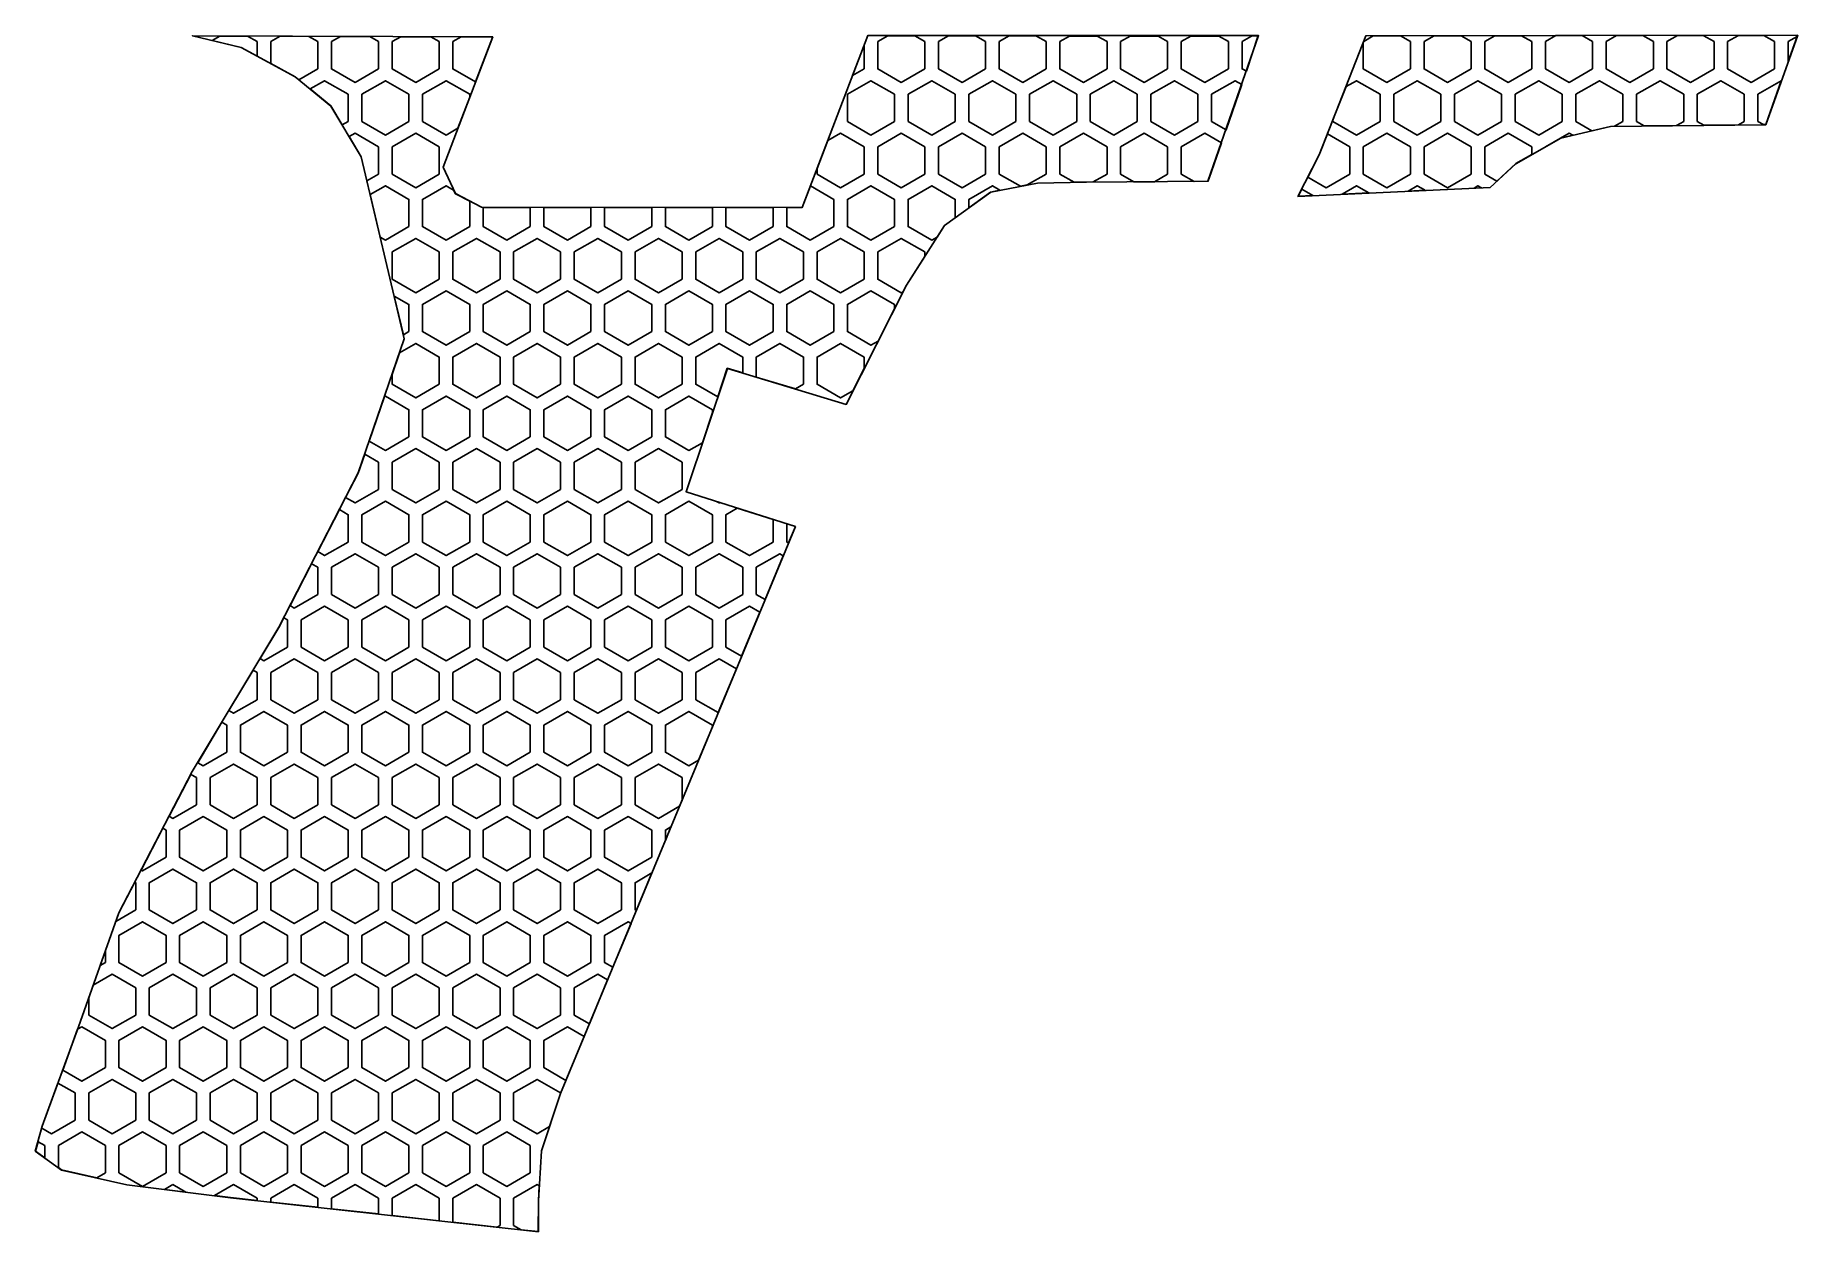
# Model space of a CAD drawing. Extents: x -65 to 65, y -35 to 53.
import ezdxf

# ---------------------------------------------------------------- set-up
doc = ezdxf.new("R2010")
doc.units = 0
for name, color, linetype in [('Polyline_100_Red', 1, 'Continuous'), ('Polyline_102_Red', 1, 'Continuous'), ('Polyline_104_Red', 1, 'Continuous'), ('Polyline_106_Red', 1, 'Continuous'), ('Polyline_108_Red', 1, 'Continuous'), ('Polyline_110_Red', 1, 'Continuous'), ('Polyline_112_Red', 1, 'Continuous'), ('Polyline_114_Red', 1, 'Continuous'), ('Polyline_116_Red', 1, 'Continuous'), ('Polyline_118_Red', 1, 'Continuous'), ('Polyline_120_Red', 1, 'Continuous'), ('Polyline_122_Red', 1, 'Continuous'), ('Polyline_1248_Red', 1, 'Continuous'), ('Polyline_124_Red', 1, 'Continuous'), ('Polyline_126_Red', 1, 'Continuous'), ('Polyline_128_Red', 1, 'Continuous'), ('Polyline_130_Red', 1, 'Continuous'), ('Polyline_132_Red', 1, 'Continuous'), ('Polyline_134_Red', 1, 'Continuous'), ('Polyline_136_Red', 1, 'Continuous'), ('Polyline_138_Red', 1, 'Continuous'), ('Polyline_140_Red', 1, 'Continuous'), ('Polyline_142_Red', 1, 'Continuous'), ('Polyline_144_Red', 1, 'Continuous'), ('Polyline_146_Red', 1, 'Continuous'), ('Polyline_148_Red', 1, 'Continuous'), ('Polyline_150_Red', 1, 'Continuous'), ('Polyline_152_Red', 1, 'Continuous'), ('Polyline_154_Red', 1, 'Continuous'), ('Polyline_156_Red', 1, 'Continuous'), ('Polyline_158_Red', 1, 'Continuous'), ('Polyline_160_Red', 1, 'Continuous'), ('Polyline_162_Red', 1, 'Continuous'), ('Polyline_164_Red', 1, 'Continuous'), ('Polyline_166_Red', 1, 'Continuous'), ('Polyline_168_Red', 1, 'Continuous'), ('Polyline_170_Red', 1, 'Continuous'), ('Polyline_172_Red', 1, 'Continuous'), ('Polyline_174_Red', 1, 'Continuous'), ('Polyline_176_Red', 1, 'Continuous'), ('Polyline_178_Red', 1, 'Continuous'), ('Polyline_180_Red', 1, 'Continuous'), ('Polyline_182_Red', 1, 'Continuous'), ('Polyline_184_Red', 1, 'Continuous'), ('Polyline_186_Red', 1, 'Continuous'), ('Polyline_188_Red', 1, 'Continuous'), ('Polyline_190_Red', 1, 'Continuous'), ('Polyline_192_Red', 1, 'Continuous'), ('Polyline_194_Red', 1, 'Continuous'), ('Polyline_196_Red', 1, 'Continuous'), ('Polyline_198_Red', 1, 'Continuous'), ('Polyline_200_Red', 1, 'Continuous'), ('Polyline_202_Red', 1, 'Continuous'), ('Polyline_204_Red', 1, 'Continuous'), ('Polyline_206_Red', 1, 'Continuous'), ('Polyline_208_Red', 1, 'Continuous'), ('Polyline_210_Red', 1, 'Continuous'), ('Polyline_212_Red', 1, 'Continuous'), ('Polyline_214_Red', 1, 'Continuous'), ('Polyline_216_Red', 1, 'Continuous'), ('Polyline_218_Red', 1, 'Continuous'), ('Polyline_220_Red', 1, 'Continuous'), ('Polyline_222_Red', 1, 'Continuous'), ('Polyline_224_Red', 1, 'Continuous'), ('Polyline_226_Red', 1, 'Continuous'), ('Polyline_228_Red', 1, 'Continuous'), ('Polyline_230_Red', 1, 'Continuous'), ('Polyline_232_Red', 1, 'Continuous'), ('Polyline_234_Red', 1, 'Continuous'), ('Polyline_236_Red', 1, 'Continuous'), ('Polyline_238_Red', 1, 'Continuous'), ('Polyline_240_Red', 1, 'Continuous'), ('Polyline_242_Red', 1, 'Continuous'), ('Polyline_244_Red', 1, 'Continuous'), ('Polyline_246_Red', 1, 'Continuous'), ('Polyline_248_Red', 1, 'Continuous'), ('Polyline_250_Red', 1, 'Continuous'), ('Polyline_252_Red', 1, 'Continuous'), ('Polyline_254_Red', 1, 'Continuous'), ('Polyline_256_Red', 1, 'Continuous'), ('Polyline_258_Red', 1, 'Continuous'), ('Polyline_260_Red', 1, 'Continuous'), ('Polyline_262_Red', 1, 'Continuous'), ('Polyline_264_Red', 1, 'Continuous'), ('Polyline_266_Red', 1, 'Continuous'), ('Polyline_268_Red', 1, 'Continuous'), ('Polyline_270_Red', 1, 'Continuous'), ('Polyline_272_Red', 1, 'Continuous'), ('Polyline_274_Red', 1, 'Continuous'), ('Polyline_276_Red', 1, 'Continuous'), ('Polyline_278_Red', 1, 'Continuous'), ('Polyline_280_Red', 1, 'Continuous'), ('Polyline_282_Red', 1, 'Continuous'), ('Polyline_284_Red', 1, 'Continuous'), ('Polyline_286_Red', 1, 'Continuous'), ('Polyline_288_Red', 1, 'Continuous'), ('Polyline_290_Red', 1, 'Continuous'), ('Polyline_292_Red', 1, 'Continuous'), ('Polyline_294_Red', 1, 'Continuous'), ('Polyline_296_Red', 1, 'Continuous'), ('Polyline_298_Red', 1, 'Continuous'), ('Polyline_300_Red', 1, 'Continuous'), ('Polyline_302_Red', 1, 'Continuous'), ('Polyline_304_Red', 1, 'Continuous'), ('Polyline_306_Red', 1, 'Continuous'), ('Polyline_308_Red', 1, 'Continuous'), ('Polyline_310_Red', 1, 'Continuous'), ('Polyline_312_Red', 1, 'Continuous'), ('Polyline_314_Red', 1, 'Continuous'), ('Polyline_316_Red', 1, 'Continuous'), ('Polyline_318_Red', 1, 'Continuous'), ('Polyline_320_Red', 1, 'Continuous'), ('Polyline_322_Red', 1, 'Continuous'), ('Polyline_324_Red', 1, 'Continuous'), ('Polyline_326_Red', 1, 'Continuous'), ('Polyline_328_Red', 1, 'Continuous'), ('Polyline_330_Red', 1, 'Continuous'), ('Polyline_332_Red', 1, 'Continuous'), ('Polyline_334_Red', 1, 'Continuous'), ('Polyline_336_Red', 1, 'Continuous'), ('Polyline_338_Red', 1, 'Continuous'), ('Polyline_340_Red', 1, 'Continuous'), ('Polyline_3422_Red', 1, 'Continuous'), ('Polyline_342_Red', 1, 'Continuous'), ('Polyline_344_Red', 1, 'Continuous'), ('Polyline_346_Red', 1, 'Continuous'), ('Polyline_348_Red', 1, 'Continuous'), ('Polyline_350_Red', 1, 'Continuous'), ('Polyline_352_Red', 1, 'Continuous'), ('Polyline_354_Red', 1, 'Continuous'), ('Polyline_356_Red', 1, 'Continuous'), ('Polyline_358_Red', 1, 'Continuous'), ('Polyline_360_Red', 1, 'Continuous'), ('Polyline_362_Red', 1, 'Continuous'), ('Polyline_364_Red', 1, 'Continuous'), ('Polyline_366_Red', 1, 'Continuous'), ('Polyline_368_Red', 1, 'Continuous'), ('Polyline_370_Red', 1, 'Continuous'), ('Polyline_372_Red', 1, 'Continuous'), ('Polyline_374_Red', 1, 'Continuous'), ('Polyline_376_Red', 1, 'Continuous'), ('Polyline_378_Red', 1, 'Continuous'), ('Polyline_380_Red', 1, 'Continuous'), ('Polyline_382_Red', 1, 'Continuous'), ('Polyline_384_Red', 1, 'Continuous'), ('Polyline_386_Red', 1, 'Continuous'), ('Polyline_388_Red', 1, 'Continuous'), ('Polyline_390_Red', 1, 'Continuous'), ('Polyline_392_Red', 1, 'Continuous'), ('Polyline_394_Red', 1, 'Continuous'), ('Polyline_396_Red', 1, 'Continuous'), ('Polyline_398_Red', 1, 'Continuous'), ('Polyline_400_Red', 1, 'Continuous'), ('Polyline_402_Red', 1, 'Continuous'), ('Polyline_404_Red', 1, 'Continuous'), ('Polyline_406_Red', 1, 'Continuous'), ('Polyline_408_Red', 1, 'Continuous'), ('Polyline_410_Red', 1, 'Continuous'), ('Polyline_412_Red', 1, 'Continuous'), ('Polyline_414_Red', 1, 'Continuous'), ('Polyline_416_Red', 1, 'Continuous'), ('Polyline_418_Red', 1, 'Continuous'), ('Polyline_420_Red', 1, 'Continuous'), ('Polyline_422_Red', 1, 'Continuous'), ('Polyline_424_Red', 1, 'Continuous'), ('Polyline_426_Red', 1, 'Continuous'), ('Polyline_428_Red', 1, 'Continuous'), ('Polyline_430_Red', 1, 'Continuous'), ('Polyline_432_Red', 1, 'Continuous'), ('Polyline_434_Red', 1, 'Continuous'), ('Polyline_436_Red', 1, 'Continuous'), ('Polyline_438_Red', 1, 'Continuous'), ('Polyline_440_Red', 1, 'Continuous'), ('Polyline_442_Red', 1, 'Continuous'), ('Polyline_444_Red', 1, 'Continuous'), ('Polyline_446_Red', 1, 'Continuous'), ('Polyline_448_Red', 1, 'Continuous'), ('Polyline_450_Red', 1, 'Continuous'), ('Polyline_452_Red', 1, 'Continuous'), ('Polyline_454_Red', 1, 'Continuous'), ('Polyline_456_Red', 1, 'Continuous'), ('Polyline_458_Red', 1, 'Continuous'), ('Polyline_460_Red', 1, 'Continuous'), ('Polyline_462_Red', 1, 'Continuous'), ('Polyline_464_Red', 1, 'Continuous'), ('Polyline_466_Red', 1, 'Continuous'), ('Polyline_468_Red', 1, 'Continuous'), ('Polyline_470_Red', 1, 'Continuous'), ('Polyline_472_Red', 1, 'Continuous'), ('Polyline_474_Red', 1, 'Continuous'), ('Polyline_476_Red', 1, 'Continuous'), ('Polyline_478_Red', 1, 'Continuous'), ('Polyline_480_Red', 1, 'Continuous'), ('Polyline_482_Red', 1, 'Continuous'), ('Polyline_484_Red', 1, 'Continuous'), ('Polyline_486_Red', 1, 'Continuous'), ('Polyline_488_Red', 1, 'Continuous'), ('Polyline_490_Red', 1, 'Continuous'), ('Polyline_492_Red', 1, 'Continuous'), ('Polyline_494_Red', 1, 'Continuous'), ('Polyline_496_Red', 1, 'Continuous'), ('Polyline_498_Red', 1, 'Continuous'), ('Polyline_500_Red', 1, 'Continuous'), ('Polyline_502_Red', 1, 'Continuous'), ('Polyline_504_Red', 1, 'Continuous'), ('Polyline_506_Red', 1, 'Continuous'), ('Polyline_508_Red', 1, 'Continuous'), ('Polyline_510_Red', 1, 'Continuous'), ('Polyline_512_Red', 1, 'Continuous'), ('Polyline_514_Red', 1, 'Continuous'), ('Polyline_516_Red', 1, 'Continuous'), ('Polyline_518_Red', 1, 'Continuous'), ('Polyline_520_Red', 1, 'Continuous'), ('Polyline_522_Red', 1, 'Continuous'), ('Polyline_524_Red', 1, 'Continuous'), ('Polyline_526_Red', 1, 'Continuous'), ('Polyline_528_Red', 1, 'Continuous'), ('Polyline_60_Red', 1, 'Continuous'), ('Polyline_62_Red', 1, 'Continuous'), ('Polyline_64_Red', 1, 'Continuous'), ('Polyline_66_Red', 1, 'Continuous'), ('Polyline_68_Red', 1, 'Continuous'), ('Polyline_70_Red', 1, 'Continuous'), ('Polyline_72_Red', 1, 'Continuous'), ('Polyline_74_Red', 1, 'Continuous'), ('Polyline_76_Red', 1, 'Continuous'), ('Polyline_78_Red', 1, 'Continuous'), ('Polyline_80_Red', 1, 'Continuous'), ('Polyline_82_Red', 1, 'Continuous'), ('Polyline_84_Red', 1, 'Continuous'), ('Polyline_86_Red', 1, 'Continuous'), ('Polyline_88_Red', 1, 'Continuous'), ('Polyline_90_Red', 1, 'Continuous'), ('Polyline_92_Red', 1, 'Continuous'), ('Polyline_94_Red', 1, 'Continuous'), ('Polyline_96_Red', 1, 'Continuous'), ('Polyline_98_Red', 1, 'Continuous')]:
    doc.layers.add(name, color=color, linetype=linetype)

msp = doc.modelspace()

# ---------------------------------------------------------------- linework, layer by layer
at = {"layer": 'Polyline_100_Red'}
msp.add_lwpolyline([(-33.73, 45.85), (-32.86, 48.13), (-32.86, 48.35), (-34.6, 49.35), (-36.33, 48.35), (-36.33, 46.35), (-34.6, 45.35), (-33.73, 45.85)], close=True, dxfattribs=at)
at = {"layer": 'Polyline_102_Red'}
msp.add_lwpolyline([(-37.33, 46.35), (-37.33, 48.35), (-39.06, 49.35), (-40.79, 48.35), (-40.79, 46.35), (-39.06, 45.35)], close=True, dxfattribs=at)
at = {"layer": 'Polyline_104_Red'}
msp.add_lwpolyline([(-41.79, 46.35), (-41.79, 48.35), (-43.53, 49.35), (-44.59, 48.74), (-43.07, 47.49), (-42.24, 46.09), (-41.79, 46.35)], close=True, dxfattribs=at)
at = {"layer": 'Polyline_106_Red'}
msp.add_lwpolyline([(21.46, 42.07), (21.42, 41.94), (21.53, 42.17), (22.42, 44.77), (21.2, 45.48), (19.47, 44.48), (19.47, 42.48), (20.41, 41.94), (21.47, 41.97)], dxfattribs=at)
at = {"layer": 'Polyline_108_Red'}
msp.add_lwpolyline([(17.5, 41.92), (18.47, 42.48), (18.47, 44.48), (16.74, 45.48), (15.01, 44.48), (15.01, 42.48), (15.99, 41.92), (17.5, 41.92)], close=True, dxfattribs=at)
at = {"layer": 'Polyline_110_Red'}
msp.add_lwpolyline([(12.5, 41.89), (12.99, 41.9), (14.01, 42.48), (14.01, 44.48), (12.28, 45.48), (10.54, 44.48), (10.54, 42.48), (11.6, 41.88), (12.5, 41.89)], close=True, dxfattribs=at)
at = {"layer": 'Polyline_112_Red'}
msp.add_lwpolyline([(8.15, 41.68), (9.54, 42.48), (9.54, 44.48), (7.81, 45.48), (6.08, 44.48), (6.08, 42.48), (7.64, 41.58), (8.15, 41.68)], close=True, dxfattribs=at)
at = {"layer": 'Polyline_114_Red'}
msp.add_lwpolyline([(5.08, 42.48), (5.08, 44.48), (3.35, 45.48), (1.62, 44.48), (1.62, 42.48), (3.35, 41.48)], close=True, dxfattribs=at)
at = {"layer": 'Polyline_116_Red'}
msp.add_lwpolyline([(0.62, 42.48), (0.62, 44.48), (-1.12, 45.48), (-2.85, 44.48), (-2.85, 42.48), (-1.12, 41.48)], close=True, dxfattribs=at)
at = {"layer": 'Polyline_118_Red'}
msp.add_lwpolyline([(-3.85, 42.48), (-3.85, 44.48), (-5.58, 45.48), (-6.53, 44.94), (-7.31, 42.88), (-7.31, 42.48), (-5.58, 41.48), (-3.85, 42.48)], close=True, dxfattribs=at)
at = {"layer": 'Polyline_120_Red'}
msp.add_lwpolyline([(-35.1, 42.48), (-35.1, 44.48), (-36.83, 45.48), (-38.56, 44.48), (-38.56, 42.48), (-36.83, 41.48)], close=True, dxfattribs=at)
at = {"layer": 'Polyline_122_Red'}
msp.add_lwpolyline([(-39.56, 42.48), (-39.56, 44.48), (-41.29, 45.48), (-41.73, 45.24), (-40.84, 43.75), (-40.42, 41.99), (-39.56, 42.48)], close=True, dxfattribs=at)
at = {"layer": 'Polyline_1248_Red'}
msp.add_lwpolyline([(29.61, 43.89), (33.05, 52.65), (64.81, 52.69), (62.46, 46.11), (51.05, 45.98), (47.39, 45.11), (44.08, 43.24), (42.2, 41.5), (28.05, 40.84), (29.61, 43.89)], close=True, dxfattribs=at)
at = {"layer": 'Polyline_124_Red'}
msp.add_lwpolyline([(5.45, 41.16), (6.14, 41.29), (5.58, 41.62), (3.85, 40.62), (3.85, 40), (5.45, 41.16)], close=True, dxfattribs=at)
at = {"layer": 'Polyline_126_Red'}
msp.add_lwpolyline([(1.52, 37.85), (2.06, 38.7), (2.85, 39.27), (2.85, 40.62), (1.12, 41.62), (-0.62, 40.62), (-0.62, 38.62), (1.12, 37.62), (1.52, 37.85)], close=True, dxfattribs=at)
at = {"layer": 'Polyline_128_Red'}
msp.add_lwpolyline([(-1.62, 38.62), (-1.62, 40.62), (-3.35, 41.62), (-5.08, 40.62), (-5.08, 38.62), (-3.35, 37.62)], close=True, dxfattribs=at)
at = {"layer": 'Polyline_130_Red'}
msp.add_lwpolyline([(-32.86, 38.62), (-32.86, 40.48), (-33.91, 41.03), (-34.04, 41.3), (-34.6, 41.62), (-36.33, 40.62), (-36.33, 38.62), (-34.6, 37.62), (-32.86, 38.62)], close=True, dxfattribs=at)
at = {"layer": 'Polyline_132_Red'}
msp.add_lwpolyline([(-37.33, 38.62), (-37.33, 40.62), (-39.06, 41.62), (-40.18, 40.97), (-39.44, 37.84), (-39.06, 37.62), (-37.33, 38.62)], close=True, dxfattribs=at)
at = {"layer": 'Polyline_134_Red'}
msp.add_lwpolyline([(-6.08, 38.62), (-6.08, 40.62), (-7.8, 41.61), (-8.41, 40.01), (-9.54, 40.01), (-9.54, 38.62), (-7.81, 37.62), (-6.08, 38.62)], close=True, dxfattribs=at)
at = {"layer": 'Polyline_136_Red'}
msp.add_lwpolyline([(-28.4, 38.62), (-28.4, 40.03), (-31.86, 40.03), (-31.86, 38.62), (-30.13, 37.62), (-28.4, 38.62)], close=True, dxfattribs=at)
at = {"layer": 'Polyline_138_Red'}
msp.add_lwpolyline([(-23.94, 38.62), (-23.94, 40.03), (-27.4, 40.03), (-27.4, 38.62), (-25.67, 37.62), (-23.94, 38.62)], close=True, dxfattribs=at)
at = {"layer": 'Polyline_140_Red'}
msp.add_lwpolyline([(-19.47, 38.62), (-19.47, 40.02), (-22.94, 40.03), (-22.94, 38.62), (-21.2, 37.62), (-19.47, 38.62)], close=True, dxfattribs=at)
at = {"layer": 'Polyline_142_Red'}
msp.add_lwpolyline([(-15.01, 38.62), (-15.01, 40.02), (-18.47, 40.02), (-18.47, 38.62), (-16.74, 37.62), (-15.01, 38.62)], close=True, dxfattribs=at)
at = {"layer": 'Polyline_144_Red'}
msp.add_lwpolyline([(-10.54, 38.62), (-10.54, 40.01), (-14.01, 40.02), (-14.01, 38.62), (-12.28, 37.62), (-10.54, 38.62)], close=True, dxfattribs=at)
at = {"layer": 'Polyline_146_Red'}
msp.add_lwpolyline([(-0.98, 33.83), (-0.73, 34.31), (0.62, 36.43), (0.62, 36.75), (-1.12, 37.75), (-2.85, 36.75), (-2.85, 34.75), (-1.12, 33.75), (-0.98, 33.83)], close=True, dxfattribs=at)
at = {"layer": 'Polyline_148_Red'}
msp.add_lwpolyline([(-3.85, 34.75), (-3.85, 36.75), (-5.58, 37.75), (-7.31, 36.75), (-7.31, 34.75), (-5.58, 33.75)], close=True, dxfattribs=at)
at = {"layer": 'Polyline_150_Red'}
msp.add_lwpolyline([(-8.31, 34.75), (-8.31, 36.75), (-10.04, 37.75), (-11.78, 36.75), (-11.78, 34.75), (-10.04, 33.75)], close=True, dxfattribs=at)
at = {"layer": 'Polyline_152_Red'}
msp.add_lwpolyline([(-12.78, 34.75), (-12.78, 36.75), (-14.51, 37.75), (-16.24, 36.75), (-16.24, 34.75), (-14.51, 33.75)], close=True, dxfattribs=at)
at = {"layer": 'Polyline_154_Red'}
msp.add_lwpolyline([(-17.24, 34.75), (-17.24, 36.75), (-18.97, 37.75), (-20.7, 36.75), (-20.7, 34.75), (-18.97, 33.75)], close=True, dxfattribs=at)
at = {"layer": 'Polyline_156_Red'}
msp.add_lwpolyline([(-21.7, 34.75), (-21.7, 36.75), (-23.44, 37.75), (-25.17, 36.75), (-25.17, 34.75), (-23.44, 33.75)], close=True, dxfattribs=at)
at = {"layer": 'Polyline_158_Red'}
msp.add_lwpolyline([(-26.17, 34.75), (-26.17, 36.75), (-27.9, 37.75), (-29.63, 36.75), (-29.63, 34.75), (-27.9, 33.75)], close=True, dxfattribs=at)
at = {"layer": 'Polyline_160_Red'}
msp.add_lwpolyline([(-30.63, 34.75), (-30.63, 36.75), (-32.36, 37.75), (-34.1, 36.75), (-34.1, 34.75), (-32.36, 33.75)], close=True, dxfattribs=at)
at = {"layer": 'Polyline_162_Red'}
msp.add_lwpolyline([(-35.1, 34.75), (-35.1, 36.75), (-36.83, 37.75), (-38.56, 36.75), (-38.56, 34.75), (-36.83, 33.75)], close=True, dxfattribs=at)
at = {"layer": 'Polyline_164_Red'}
msp.add_lwpolyline([(-2.83, 30.19), (-1.62, 32.57), (-1.62, 32.89), (-3.35, 33.89), (-5.08, 32.89), (-5.08, 30.89), (-3.35, 29.89), (-2.83, 30.19)], close=True, dxfattribs=at)
at = {"layer": 'Polyline_166_Red'}
msp.add_lwpolyline([(-6.08, 30.89), (-6.08, 32.89), (-7.81, 33.89), (-9.54, 32.89), (-9.54, 30.89), (-7.81, 29.89)], close=True, dxfattribs=at)
at = {"layer": 'Polyline_168_Red'}
msp.add_lwpolyline([(-10.54, 30.89), (-10.54, 32.89), (-12.28, 33.89), (-14.01, 32.89), (-14.01, 30.89), (-12.28, 29.89)], close=True, dxfattribs=at)
at = {"layer": 'Polyline_170_Red'}
msp.add_lwpolyline([(-15.01, 30.89), (-15.01, 32.89), (-16.74, 33.89), (-18.47, 32.89), (-18.47, 30.89), (-16.74, 29.89)], close=True, dxfattribs=at)
at = {"layer": 'Polyline_172_Red'}
msp.add_lwpolyline([(-19.47, 30.89), (-19.47, 32.89), (-21.2, 33.89), (-22.94, 32.89), (-22.94, 30.89), (-21.2, 29.89)], close=True, dxfattribs=at)
at = {"layer": 'Polyline_174_Red'}
msp.add_lwpolyline([(-23.94, 30.89), (-23.94, 32.89), (-25.67, 33.89), (-27.4, 32.89), (-27.4, 30.89), (-25.67, 29.89)], close=True, dxfattribs=at)
at = {"layer": 'Polyline_176_Red'}
msp.add_lwpolyline([(-28.4, 30.89), (-28.4, 32.89), (-30.13, 33.89), (-31.86, 32.89), (-31.86, 30.89), (-30.13, 29.89)], close=True, dxfattribs=at)
at = {"layer": 'Polyline_178_Red'}
msp.add_lwpolyline([(-32.86, 30.89), (-32.86, 32.89), (-34.6, 33.89), (-36.33, 32.89), (-36.33, 30.89), (-34.6, 29.89)], close=True, dxfattribs=at)
at = {"layer": 'Polyline_180_Red'}
msp.add_lwpolyline([(-37.33, 30.89), (-37.33, 32.89), (-38.41, 33.51), (-37.73, 30.65), (-37.33, 30.89)], close=True, dxfattribs=at)
at = {"layer": 'Polyline_182_Red'}
msp.add_lwpolyline([(-4.68, 26.54), (-3.85, 28.17), (-3.85, 29.02), (-5.58, 30.02), (-7.31, 29.02), (-7.31, 27.02), (-5.58, 26.02), (-4.68, 26.54)], close=True, dxfattribs=at)
at = {"layer": 'Polyline_184_Red'}
msp.add_lwpolyline([(-8.31, 27.02), (-8.31, 29.02), (-10.04, 30.02), (-11.78, 29.02), (-11.78, 27.55), (-8.9, 26.68), (-8.31, 27.02)], close=True, dxfattribs=at)
at = {"layer": 'Polyline_186_Red'}
msp.add_lwpolyline([(-13.92, 28.2), (-12.78, 27.85), (-12.78, 29.02), (-14.51, 30.02), (-16.24, 29.02), (-16.24, 27.02), (-14.62, 26.09), (-13.92, 28.2)], close=True, dxfattribs=at)
at = {"layer": 'Polyline_188_Red'}
msp.add_lwpolyline([(-17.24, 27.02), (-17.24, 29.02), (-18.97, 30.02), (-20.7, 29.02), (-20.7, 27.02), (-18.97, 26.02)], close=True, dxfattribs=at)
at = {"layer": 'Polyline_190_Red'}
msp.add_lwpolyline([(-21.7, 27.02), (-21.7, 29.02), (-23.44, 30.02), (-25.17, 29.02), (-25.17, 27.02), (-23.44, 26.02)], close=True, dxfattribs=at)
at = {"layer": 'Polyline_192_Red'}
msp.add_lwpolyline([(-26.17, 27.02), (-26.17, 29.02), (-27.9, 30.02), (-29.63, 29.02), (-29.63, 27.02), (-27.9, 26.02)], close=True, dxfattribs=at)
at = {"layer": 'Polyline_194_Red'}
msp.add_lwpolyline([(-30.63, 27.02), (-30.63, 29.02), (-32.36, 30.02), (-34.1, 29.02), (-34.1, 27.02), (-32.36, 26.02)], close=True, dxfattribs=at)
at = {"layer": 'Polyline_196_Red'}
msp.add_lwpolyline([(-35.1, 27.02), (-35.1, 29.02), (-36.83, 30.02), (-38.02, 29.33), (-38.56, 27.75), (-38.56, 27.02), (-36.83, 26.02), (-35.1, 27.02)], close=True, dxfattribs=at)
at = {"layer": 'Polyline_198_Red'}
msp.add_lwpolyline([(-15.75, 22.72), (-15.01, 24.94), (-15.01, 25.15), (-16.74, 26.15), (-18.47, 25.15), (-18.47, 23.15), (-16.74, 22.15), (-15.75, 22.72)], close=True, dxfattribs=at)
at = {"layer": 'Polyline_200_Red'}
msp.add_lwpolyline([(-19.47, 23.15), (-19.47, 25.15), (-21.2, 26.15), (-22.94, 25.15), (-22.94, 23.15), (-21.2, 22.15)], close=True, dxfattribs=at)
at = {"layer": 'Polyline_202_Red'}
msp.add_lwpolyline([(-23.94, 23.15), (-23.94, 25.15), (-25.67, 26.15), (-27.4, 25.15), (-27.4, 23.15), (-25.67, 22.15)], close=True, dxfattribs=at)
at = {"layer": 'Polyline_204_Red'}
msp.add_lwpolyline([(-28.4, 23.15), (-28.4, 25.15), (-30.13, 26.15), (-31.86, 25.15), (-31.86, 23.15), (-30.13, 22.15)], close=True, dxfattribs=at)
at = {"layer": 'Polyline_206_Red'}
msp.add_lwpolyline([(-32.86, 23.15), (-32.86, 25.15), (-34.6, 26.15), (-36.33, 25.15), (-36.33, 23.15), (-34.6, 22.15)], close=True, dxfattribs=at)
at = {"layer": 'Polyline_208_Red'}
msp.add_lwpolyline([(-37.33, 23.15), (-37.33, 25.15), (-39.06, 26.15), (-39.12, 26.12), (-40.25, 22.84), (-39.06, 22.15), (-37.33, 23.15)], close=True, dxfattribs=at)
at = {"layer": 'Polyline_210_Red'}
msp.add_lwpolyline([(-17.24, 19.29), (-17.24, 21.29), (-18.97, 22.29), (-20.7, 21.29), (-20.7, 19.29), (-18.97, 18.29)], close=True, dxfattribs=at)
at = {"layer": 'Polyline_212_Red'}
msp.add_lwpolyline([(-21.7, 19.29), (-21.7, 21.29), (-23.44, 22.29), (-25.17, 21.29), (-25.17, 19.29), (-23.44, 18.29)], close=True, dxfattribs=at)
at = {"layer": 'Polyline_214_Red'}
msp.add_lwpolyline([(-26.17, 19.29), (-26.17, 21.29), (-27.9, 22.29), (-29.63, 21.29), (-29.63, 19.29), (-27.9, 18.29)], close=True, dxfattribs=at)
at = {"layer": 'Polyline_216_Red'}
msp.add_lwpolyline([(-30.63, 19.29), (-30.63, 21.29), (-32.36, 22.29), (-34.1, 21.29), (-34.1, 19.29), (-32.36, 18.29)], close=True, dxfattribs=at)
at = {"layer": 'Polyline_218_Red'}
msp.add_lwpolyline([(-35.1, 19.29), (-35.1, 21.29), (-36.83, 22.29), (-38.56, 21.29), (-38.56, 19.29), (-36.83, 18.29)], close=True, dxfattribs=at)
at = {"layer": 'Polyline_220_Red'}
msp.add_lwpolyline([(-39.56, 19.29), (-39.56, 21.29), (-40.58, 21.88), (-41.06, 20.49), (-41.99, 18.69), (-41.29, 18.29), (-39.56, 19.29)], close=True, dxfattribs=at)
at = {"layer": 'Polyline_222_Red'}
msp.add_lwpolyline([(-16.23, 21.29), (-16.24, 21.29), (-16.24, 21.27)], close=True, dxfattribs=at)
at = {"layer": 'Polyline_224_Red'}
msp.add_lwpolyline([(-15.01, 15.42), (-15.01, 17.42), (-16.74, 18.42), (-18.47, 17.42), (-18.47, 15.42), (-16.74, 14.42)], close=True, dxfattribs=at)
at = {"layer": 'Polyline_226_Red'}
msp.add_lwpolyline([(-19.47, 15.42), (-19.47, 17.42), (-21.2, 18.42), (-22.94, 17.42), (-22.94, 15.42), (-21.2, 14.42)], close=True, dxfattribs=at)
at = {"layer": 'Polyline_228_Red'}
msp.add_lwpolyline([(-23.94, 15.42), (-23.94, 17.42), (-25.67, 18.42), (-27.4, 17.42), (-27.4, 15.42), (-25.67, 14.42)], close=True, dxfattribs=at)
at = {"layer": 'Polyline_230_Red'}
msp.add_lwpolyline([(-28.4, 15.42), (-28.4, 17.42), (-30.13, 18.42), (-31.86, 17.42), (-31.86, 15.42), (-30.13, 14.42)], close=True, dxfattribs=at)
at = {"layer": 'Polyline_232_Red'}
msp.add_lwpolyline([(-32.86, 15.42), (-32.86, 17.42), (-34.6, 18.42), (-36.33, 17.42), (-36.33, 15.42), (-34.6, 14.42)], close=True, dxfattribs=at)
at = {"layer": 'Polyline_234_Red'}
msp.add_lwpolyline([(-37.33, 15.42), (-37.33, 17.42), (-39.06, 18.42), (-40.79, 17.42), (-40.79, 15.42), (-39.06, 14.42)], close=True, dxfattribs=at)
at = {"layer": 'Polyline_236_Red'}
msp.add_lwpolyline([(-14.47, 18.31), (-14.66, 18.37), (-14.51, 18.29), (-14.47, 18.31)], close=True, dxfattribs=at)
at = {"layer": 'Polyline_238_Red'}
msp.add_lwpolyline([(-10.54, 15.42), (-10.54, 17.07), (-13.18, 17.9), (-14.01, 17.42), (-14.01, 15.42), (-12.28, 14.42), (-10.54, 15.42)], close=True, dxfattribs=at)
at = {"layer": 'Polyline_240_Red'}
msp.add_lwpolyline([(-41.79, 15.42), (-41.79, 17.42), (-42.44, 17.8), (-44.03, 14.71), (-43.53, 14.42), (-41.79, 15.42)], close=True, dxfattribs=at)
at = {"layer": 'Polyline_242_Red'}
msp.add_lwpolyline([(-8.91, 16.55), (-9.54, 16.75), (-9.54, 15.42), (-9.41, 15.35), (-8.91, 16.55)], close=True, dxfattribs=at)
at = {"layer": 'Polyline_244_Red'}
msp.add_lwpolyline([(-9.8, 14.41), (-10.04, 14.56), (-11.78, 13.56), (-11.78, 11.56), (-11.13, 11.19), (-9.8, 14.41)], close=True, dxfattribs=at)
at = {"layer": 'Polyline_246_Red'}
msp.add_lwpolyline([(-12.78, 11.56), (-12.78, 13.56), (-14.51, 14.56), (-16.24, 13.56), (-16.24, 11.56), (-14.51, 10.56)], close=True, dxfattribs=at)
at = {"layer": 'Polyline_248_Red'}
msp.add_lwpolyline([(-17.24, 11.56), (-17.24, 13.56), (-18.97, 14.56), (-20.7, 13.56), (-20.7, 11.56), (-18.97, 10.56)], close=True, dxfattribs=at)
at = {"layer": 'Polyline_250_Red'}
msp.add_lwpolyline([(-21.7, 11.56), (-21.7, 13.56), (-23.44, 14.56), (-25.17, 13.56), (-25.17, 11.56), (-23.44, 10.56)], close=True, dxfattribs=at)
at = {"layer": 'Polyline_252_Red'}
msp.add_lwpolyline([(-26.17, 11.56), (-26.17, 13.56), (-27.9, 14.56), (-29.63, 13.56), (-29.63, 11.56), (-27.9, 10.56)], close=True, dxfattribs=at)
at = {"layer": 'Polyline_254_Red'}
msp.add_lwpolyline([(-30.63, 11.56), (-30.63, 13.56), (-32.36, 14.56), (-34.1, 13.56), (-34.1, 11.56), (-32.36, 10.56)], close=True, dxfattribs=at)
at = {"layer": 'Polyline_256_Red'}
msp.add_lwpolyline([(-35.1, 11.56), (-35.1, 13.56), (-36.83, 14.56), (-38.56, 13.56), (-38.56, 11.56), (-36.83, 10.56)], close=True, dxfattribs=at)
at = {"layer": 'Polyline_258_Red'}
msp.add_lwpolyline([(-39.56, 11.56), (-39.56, 13.56), (-41.29, 14.56), (-43.02, 13.56), (-43.02, 11.56), (-41.29, 10.56)], close=True, dxfattribs=at)
at = {"layer": 'Polyline_260_Red'}
msp.add_lwpolyline([(-44.02, 11.56), (-44.02, 13.56), (-44.49, 13.82), (-46.07, 10.74), (-45.76, 10.56), (-44.02, 11.56)], close=True, dxfattribs=at)
at = {"layer": 'Polyline_262_Red'}
msp.add_lwpolyline([(-11.52, 10.25), (-12.28, 10.69), (-14.01, 9.69), (-14.01, 7.69), (-12.86, 7.03), (-11.52, 10.25)], close=True, dxfattribs=at)
at = {"layer": 'Polyline_264_Red'}
msp.add_lwpolyline([(-15.01, 7.69), (-15.01, 9.69), (-16.74, 10.69), (-18.47, 9.69), (-18.47, 7.69), (-16.74, 6.69)], close=True, dxfattribs=at)
at = {"layer": 'Polyline_266_Red'}
msp.add_lwpolyline([(-19.47, 7.69), (-19.47, 9.69), (-21.2, 10.69), (-22.94, 9.69), (-22.94, 7.69), (-21.2, 6.69)], close=True, dxfattribs=at)
at = {"layer": 'Polyline_268_Red'}
msp.add_lwpolyline([(-23.94, 7.69), (-23.94, 9.69), (-25.67, 10.69), (-27.4, 9.69), (-27.4, 7.69), (-25.67, 6.69)], close=True, dxfattribs=at)
at = {"layer": 'Polyline_270_Red'}
msp.add_lwpolyline([(-28.4, 7.69), (-28.4, 9.69), (-30.13, 10.69), (-31.86, 9.69), (-31.86, 7.69), (-30.13, 6.69)], close=True, dxfattribs=at)
at = {"layer": 'Polyline_272_Red'}
msp.add_lwpolyline([(-32.86, 7.69), (-32.86, 9.69), (-34.6, 10.69), (-36.33, 9.69), (-36.33, 7.69), (-34.6, 6.69)], close=True, dxfattribs=at)
at = {"layer": 'Polyline_274_Red'}
msp.add_lwpolyline([(-37.33, 7.69), (-37.33, 9.69), (-39.06, 10.69), (-40.79, 9.69), (-40.79, 7.69), (-39.06, 6.69)], close=True, dxfattribs=at)
at = {"layer": 'Polyline_276_Red'}
msp.add_lwpolyline([(-41.79, 7.69), (-41.79, 9.69), (-43.53, 10.69), (-45.26, 9.69), (-45.26, 7.69), (-43.53, 6.69)], close=True, dxfattribs=at)
at = {"layer": 'Polyline_278_Red'}
msp.add_lwpolyline([(-46.26, 7.69), (-46.26, 9.69), (-46.53, 9.85), (-46.89, 9.14), (-48.27, 6.85), (-47.99, 6.69), (-46.26, 7.69)], close=True, dxfattribs=at)
at = {"layer": 'Polyline_280_Red'}
msp.add_lwpolyline([(-13.24, 6.09), (-14.51, 6.82), (-16.24, 5.82), (-16.24, 3.82), (-14.58, 2.87), (-13.24, 6.09)], close=True, dxfattribs=at)
at = {"layer": 'Polyline_282_Red'}
msp.add_lwpolyline([(-17.24, 3.82), (-17.24, 5.82), (-18.97, 6.82), (-20.7, 5.82), (-20.7, 3.82), (-18.97, 2.82)], close=True, dxfattribs=at)
at = {"layer": 'Polyline_284_Red'}
msp.add_lwpolyline([(-21.7, 3.82), (-21.7, 5.82), (-23.44, 6.82), (-25.17, 5.82), (-25.17, 3.82), (-23.44, 2.82)], close=True, dxfattribs=at)
at = {"layer": 'Polyline_286_Red'}
msp.add_lwpolyline([(-26.17, 3.82), (-26.17, 5.82), (-27.9, 6.82), (-29.63, 5.82), (-29.63, 3.82), (-27.9, 2.82)], close=True, dxfattribs=at)
at = {"layer": 'Polyline_288_Red'}
msp.add_lwpolyline([(-30.63, 3.82), (-30.63, 5.82), (-32.36, 6.82), (-34.1, 5.82), (-34.1, 3.82), (-32.36, 2.82)], close=True, dxfattribs=at)
at = {"layer": 'Polyline_290_Red'}
msp.add_lwpolyline([(-35.1, 3.82), (-35.1, 5.82), (-36.83, 6.82), (-38.56, 5.82), (-38.56, 3.82), (-36.83, 2.82)], close=True, dxfattribs=at)
at = {"layer": 'Polyline_292_Red'}
msp.add_lwpolyline([(-39.56, 3.82), (-39.56, 5.82), (-41.29, 6.82), (-43.02, 5.82), (-43.02, 3.82), (-41.29, 2.82)], close=True, dxfattribs=at)
at = {"layer": 'Polyline_294_Red'}
msp.add_lwpolyline([(-44.02, 3.82), (-44.02, 5.82), (-45.76, 6.82), (-47.49, 5.82), (-47.49, 3.82), (-45.76, 2.82)], close=True, dxfattribs=at)
at = {"layer": 'Polyline_296_Red'}
msp.add_lwpolyline([(-48.49, 3.82), (-48.49, 5.82), (-48.78, 5.99), (-50.57, 3.02), (-50.22, 2.82), (-48.49, 3.82)], close=True, dxfattribs=at)
at = {"layer": 'Polyline_298_Red'}
msp.add_lwpolyline([(-16.03, -0.63), (-15.01, 1.83), (-15.01, 1.96), (-16.74, 2.96), (-18.47, 1.96), (-18.47, -0.04), (-16.74, -1.04), (-16.03, -0.63)], close=True, dxfattribs=at)
at = {"layer": 'Polyline_300_Red'}
msp.add_lwpolyline([(-19.47, -0.04), (-19.47, 1.96), (-21.2, 2.96), (-22.94, 1.96), (-22.94, -0.04), (-21.2, -1.04)], close=True, dxfattribs=at)
at = {"layer": 'Polyline_302_Red'}
msp.add_lwpolyline([(-23.94, -0.04), (-23.94, 1.96), (-25.67, 2.96), (-27.4, 1.96), (-27.4, -0.04), (-25.67, -1.04)], close=True, dxfattribs=at)
at = {"layer": 'Polyline_304_Red'}
msp.add_lwpolyline([(-28.4, -0.04), (-28.4, 1.96), (-30.13, 2.96), (-31.86, 1.96), (-31.86, -0.04), (-30.13, -1.04)], close=True, dxfattribs=at)
at = {"layer": 'Polyline_306_Red'}
msp.add_lwpolyline([(-32.86, -0.04), (-32.86, 1.96), (-34.6, 2.96), (-36.33, 1.96), (-36.33, -0.04), (-34.6, -1.04)], close=True, dxfattribs=at)
at = {"layer": 'Polyline_308_Red'}
msp.add_lwpolyline([(-37.33, -0.04), (-37.33, 1.96), (-39.06, 2.96), (-40.79, 1.96), (-40.79, -0.04), (-39.06, -1.04)], close=True, dxfattribs=at)
at = {"layer": 'Polyline_310_Red'}
msp.add_lwpolyline([(-41.79, -0.04), (-41.79, 1.96), (-43.53, 2.96), (-45.26, 1.96), (-45.26, -0.04), (-43.53, -1.04)], close=True, dxfattribs=at)
at = {"layer": 'Polyline_312_Red'}
msp.add_lwpolyline([(-46.26, -0.04), (-46.26, 1.96), (-47.99, 2.96), (-49.72, 1.96), (-49.72, -0.04), (-47.99, -1.04)], close=True, dxfattribs=at)
at = {"layer": 'Polyline_314_Red'}
msp.add_lwpolyline([(-50.72, -0.04), (-50.72, 1.96), (-51.08, 2.17), (-52.86, -0.81), (-52.45, -1.04), (-50.72, -0.04)], close=True, dxfattribs=at)
at = {"layer": 'Polyline_316_Red'}
msp.add_lwpolyline([(-17.43, -4.02), (-17.24, -3.56), (-17.24, -1.91), (-18.97, -0.91), (-20.7, -1.91), (-20.7, -3.91), (-18.97, -4.91), (-17.43, -4.02)], close=True, dxfattribs=at)
at = {"layer": 'Polyline_318_Red'}
msp.add_lwpolyline([(-21.7, -3.91), (-21.7, -1.91), (-23.44, -0.91), (-25.17, -1.91), (-25.17, -3.91), (-23.44, -4.91)], close=True, dxfattribs=at)
at = {"layer": 'Polyline_320_Red'}
msp.add_lwpolyline([(-26.17, -3.91), (-26.17, -1.91), (-27.9, -0.91), (-29.63, -1.91), (-29.63, -3.91), (-27.9, -4.91)], close=True, dxfattribs=at)
at = {"layer": 'Polyline_322_Red'}
msp.add_lwpolyline([(-30.63, -3.91), (-30.63, -1.91), (-32.36, -0.91), (-34.1, -1.91), (-34.1, -3.91), (-32.36, -4.91)], close=True, dxfattribs=at)
at = {"layer": 'Polyline_324_Red'}
msp.add_lwpolyline([(-35.1, -3.91), (-35.1, -1.91), (-36.83, -0.91), (-38.56, -1.91), (-38.56, -3.91), (-36.83, -4.91)], close=True, dxfattribs=at)
at = {"layer": 'Polyline_326_Red'}
msp.add_lwpolyline([(-39.56, -3.91), (-39.56, -1.91), (-41.29, -0.91), (-43.02, -1.91), (-43.02, -3.91), (-41.29, -4.91)], close=True, dxfattribs=at)
at = {"layer": 'Polyline_328_Red'}
msp.add_lwpolyline([(-44.02, -3.91), (-44.02, -1.91), (-45.76, -0.91), (-47.49, -1.91), (-47.49, -3.91), (-45.76, -4.91)], close=True, dxfattribs=at)
at = {"layer": 'Polyline_330_Red'}
msp.add_lwpolyline([(-48.49, -3.91), (-48.49, -1.91), (-50.22, -0.91), (-51.95, -1.91), (-51.95, -3.91), (-50.22, -4.91)], close=True, dxfattribs=at)
at = {"layer": 'Polyline_332_Red'}
msp.add_lwpolyline([(-52.95, -3.91), (-52.95, -1.91), (-53.36, -1.67), (-54.97, -4.75), (-54.69, -4.91), (-52.95, -3.91)], close=True, dxfattribs=at)
at = {"layer": 'Polyline_334_Red'}
msp.add_lwpolyline([(-19.47, -7.77), (-19.47, -5.77), (-21.2, -4.77), (-22.94, -5.77), (-22.94, -7.77), (-21.2, -8.77)], close=True, dxfattribs=at)
at = {"layer": 'Polyline_336_Red'}
msp.add_lwpolyline([(-23.94, -7.77), (-23.94, -5.77), (-25.67, -4.77), (-27.4, -5.77), (-27.4, -7.77), (-25.67, -8.77)], close=True, dxfattribs=at)
at = {"layer": 'Polyline_338_Red'}
msp.add_lwpolyline([(-28.4, -7.77), (-28.4, -5.77), (-30.13, -4.77), (-31.86, -5.77), (-31.86, -7.77), (-30.13, -8.77)], close=True, dxfattribs=at)
at = {"layer": 'Polyline_340_Red'}
msp.add_lwpolyline([(-32.86, -7.77), (-32.86, -5.77), (-34.6, -4.77), (-36.33, -5.77), (-36.33, -7.77), (-34.6, -8.77)], close=True, dxfattribs=at)
at = {"layer": 'Polyline_3422_Red'}
msp.add_lwpolyline([(-49.67, 51.78), (-45.7, 49.63), (-43.08, 47.48), (-40.85, 43.75), (-37.67, 30.36), (-41.07, 20.5), (-46.9, 9.15), (-53.27, -1.46), (-58.67, -11.85), (-61.64, -20.23), (-64.3, -27.55), (-64.81, -29.38), (-62.88, -30.77), (-58.07, -31.85), (-50.44, -32.81), (-27.81, -35.31), (-27.8, -33.04), (-27.59, -29.35), (-26.17, -25.14), (-8.9, 16.56), (-16.95, 19.11), (-13.91, 28.19), (-5.17, 25.54), (-0.73, 34.31), (2.07, 38.69), (5.46, 41.15), (8.91, 41.82), (12.5, 41.88), (21.43, 41.96), (25.16, 52.66), (-3.59, 52.66), (-8.42, 40.02), (-32, 40.05), (-33.91, 41.04), (-34.82, 42.98), (-31.16, 52.57), (-53.25, 52.65), (-49.67, 51.78)], close=True, dxfattribs=at)
at = {"layer": 'Polyline_342_Red'}
msp.add_lwpolyline([(-37.33, -7.77), (-37.33, -5.77), (-39.06, -4.77), (-40.79, -5.77), (-40.79, -7.77), (-39.06, -8.77)], close=True, dxfattribs=at)
at = {"layer": 'Polyline_344_Red'}
msp.add_lwpolyline([(-41.79, -7.77), (-41.79, -5.77), (-43.53, -4.77), (-45.26, -5.77), (-45.26, -7.77), (-43.53, -8.77)], close=True, dxfattribs=at)
at = {"layer": 'Polyline_346_Red'}
msp.add_lwpolyline([(-46.26, -7.77), (-46.26, -5.77), (-47.99, -4.77), (-49.72, -5.77), (-49.72, -7.77), (-47.99, -8.77)], close=True, dxfattribs=at)
at = {"layer": 'Polyline_348_Red'}
msp.add_lwpolyline([(-50.72, -7.77), (-50.72, -5.77), (-52.45, -4.77), (-54.19, -5.77), (-54.19, -7.77), (-52.45, -8.77)], close=True, dxfattribs=at)
at = {"layer": 'Polyline_350_Red'}
msp.add_lwpolyline([(-18.06, -5.53), (-18.47, -5.77), (-18.47, -6.54), (-18.06, -5.53)], close=True, dxfattribs=at)
at = {"layer": 'Polyline_352_Red'}
msp.add_lwpolyline([(-55.19, -7.77), (-55.19, -5.77), (-55.43, -5.63), (-57.03, -8.71), (-56.92, -8.77), (-55.19, -7.77)], close=True, dxfattribs=at)
at = {"layer": 'Polyline_354_Red'}
msp.add_lwpolyline([(-21.7, -11.64), (-21.7, -9.64), (-23.44, -8.64), (-25.17, -9.64), (-25.17, -11.64), (-23.44, -12.64)], close=True, dxfattribs=at)
at = {"layer": 'Polyline_356_Red'}
msp.add_lwpolyline([(-26.17, -11.64), (-26.17, -9.64), (-27.9, -8.64), (-29.63, -9.64), (-29.63, -11.64), (-27.9, -12.64)], close=True, dxfattribs=at)
at = {"layer": 'Polyline_358_Red'}
msp.add_lwpolyline([(-30.63, -11.64), (-30.63, -9.64), (-32.36, -8.64), (-34.1, -9.64), (-34.1, -11.64), (-32.36, -12.64)], close=True, dxfattribs=at)
at = {"layer": 'Polyline_360_Red'}
msp.add_lwpolyline([(-35.1, -11.64), (-35.1, -9.64), (-36.83, -8.64), (-38.56, -9.64), (-38.56, -11.64), (-36.83, -12.64)], close=True, dxfattribs=at)
at = {"layer": 'Polyline_362_Red'}
msp.add_lwpolyline([(-39.56, -11.64), (-39.56, -9.64), (-41.29, -8.64), (-43.02, -9.64), (-43.02, -11.64), (-41.29, -12.64)], close=True, dxfattribs=at)
at = {"layer": 'Polyline_364_Red'}
msp.add_lwpolyline([(-44.02, -11.64), (-44.02, -9.64), (-45.76, -8.64), (-47.49, -9.64), (-47.49, -11.64), (-45.76, -12.64)], close=True, dxfattribs=at)
at = {"layer": 'Polyline_366_Red'}
msp.add_lwpolyline([(-48.49, -11.64), (-48.49, -9.64), (-50.22, -8.64), (-51.95, -9.64), (-51.95, -11.64), (-50.22, -12.64)], close=True, dxfattribs=at)
at = {"layer": 'Polyline_368_Red'}
msp.add_lwpolyline([(-52.95, -11.64), (-52.95, -9.64), (-54.69, -8.64), (-56.42, -9.64), (-56.42, -11.64), (-54.69, -12.64)], close=True, dxfattribs=at)
at = {"layer": 'Polyline_370_Red'}
msp.add_lwpolyline([(-19.46, -8.92), (-20.7, -9.64), (-20.7, -11.64), (-20.61, -11.7), (-19.46, -8.92)], close=True, dxfattribs=at)
at = {"layer": 'Polyline_372_Red'}
msp.add_lwpolyline([(-57.42, -11.64), (-57.42, -9.64), (-57.49, -9.6), (-58.67, -11.86), (-58.89, -12.49), (-57.42, -11.64)], close=True, dxfattribs=at)
at = {"layer": 'Polyline_374_Red'}
msp.add_lwpolyline([(-20.99, -12.63), (-21.2, -12.51), (-22.94, -13.51), (-22.94, -15.51), (-22.33, -15.86), (-20.99, -12.63)], close=True, dxfattribs=at)
at = {"layer": 'Polyline_376_Red'}
msp.add_lwpolyline([(-23.94, -15.51), (-23.94, -13.51), (-25.67, -12.51), (-27.4, -13.51), (-27.4, -15.51), (-25.67, -16.51)], close=True, dxfattribs=at)
at = {"layer": 'Polyline_378_Red'}
msp.add_lwpolyline([(-28.4, -15.51), (-28.4, -13.51), (-30.13, -12.51), (-31.86, -13.51), (-31.86, -15.51), (-30.13, -16.51)], close=True, dxfattribs=at)
at = {"layer": 'Polyline_380_Red'}
msp.add_lwpolyline([(-32.86, -15.51), (-32.86, -13.51), (-34.6, -12.51), (-36.33, -13.51), (-36.33, -15.51), (-34.6, -16.51)], close=True, dxfattribs=at)
at = {"layer": 'Polyline_382_Red'}
msp.add_lwpolyline([(-37.33, -15.51), (-37.33, -13.51), (-39.06, -12.51), (-40.79, -13.51), (-40.79, -15.51), (-39.06, -16.51)], close=True, dxfattribs=at)
at = {"layer": 'Polyline_384_Red'}
msp.add_lwpolyline([(-41.79, -15.51), (-41.79, -13.51), (-43.53, -12.51), (-45.26, -13.51), (-45.26, -15.51), (-43.53, -16.51)], close=True, dxfattribs=at)
at = {"layer": 'Polyline_386_Red'}
msp.add_lwpolyline([(-46.26, -15.51), (-46.26, -13.51), (-47.99, -12.51), (-49.72, -13.51), (-49.72, -15.51), (-47.99, -16.51)], close=True, dxfattribs=at)
at = {"layer": 'Polyline_388_Red'}
msp.add_lwpolyline([(-50.72, -15.51), (-50.72, -13.51), (-52.45, -12.51), (-54.19, -13.51), (-54.19, -15.51), (-52.45, -16.51)], close=True, dxfattribs=at)
at = {"layer": 'Polyline_390_Red'}
msp.add_lwpolyline([(-55.19, -15.51), (-55.19, -13.51), (-56.92, -12.51), (-58.65, -13.51), (-58.65, -15.51), (-56.92, -16.51)], close=True, dxfattribs=at)
at = {"layer": 'Polyline_392_Red'}
msp.add_lwpolyline([(-59.65, -15.51), (-59.65, -14.63), (-60.04, -15.73), (-59.65, -15.51)], close=True, dxfattribs=at)
at = {"layer": 'Polyline_394_Red'}
msp.add_lwpolyline([(-22.72, -16.79), (-23.44, -16.37), (-25.17, -17.37), (-25.17, -19.37), (-24.05, -20.02), (-22.72, -16.79)], close=True, dxfattribs=at)
at = {"layer": 'Polyline_396_Red'}
msp.add_lwpolyline([(-26.17, -19.37), (-26.17, -17.37), (-27.9, -16.37), (-29.63, -17.37), (-29.63, -19.37), (-27.9, -20.37)], close=True, dxfattribs=at)
at = {"layer": 'Polyline_398_Red'}
msp.add_lwpolyline([(-30.63, -19.37), (-30.63, -17.37), (-32.36, -16.37), (-34.1, -17.37), (-34.1, -19.37), (-32.36, -20.37)], close=True, dxfattribs=at)
at = {"layer": 'Polyline_400_Red'}
msp.add_lwpolyline([(-35.1, -19.37), (-35.1, -17.37), (-36.83, -16.37), (-38.56, -17.37), (-38.56, -19.37), (-36.83, -20.37)], close=True, dxfattribs=at)
at = {"layer": 'Polyline_402_Red'}
msp.add_lwpolyline([(-39.56, -19.37), (-39.56, -17.37), (-41.29, -16.37), (-43.02, -17.37), (-43.02, -19.37), (-41.29, -20.37)], close=True, dxfattribs=at)
at = {"layer": 'Polyline_404_Red'}
msp.add_lwpolyline([(-44.02, -19.37), (-44.02, -17.37), (-45.76, -16.37), (-47.49, -17.37), (-47.49, -19.37), (-45.76, -20.37)], close=True, dxfattribs=at)
at = {"layer": 'Polyline_406_Red'}
msp.add_lwpolyline([(-48.49, -19.37), (-48.49, -17.37), (-50.22, -16.37), (-51.95, -17.37), (-51.95, -19.37), (-50.22, -20.37)], close=True, dxfattribs=at)
at = {"layer": 'Polyline_408_Red'}
msp.add_lwpolyline([(-52.95, -19.37), (-52.95, -17.37), (-54.69, -16.37), (-56.42, -17.37), (-56.42, -19.37), (-54.69, -20.37)], close=True, dxfattribs=at)
at = {"layer": 'Polyline_410_Red'}
msp.add_lwpolyline([(-57.42, -19.37), (-57.42, -17.37), (-59.15, -16.37), (-60.55, -17.18), (-60.88, -18.11), (-60.88, -19.37), (-59.15, -20.37), (-57.42, -19.37)], close=True, dxfattribs=at)
at = {"layer": 'Polyline_412_Red'}
msp.add_lwpolyline([(-24.44, -20.95), (-25.67, -20.24), (-27.4, -21.24), (-27.4, -23.24), (-25.78, -24.18), (-24.44, -20.95)], close=True, dxfattribs=at)
at = {"layer": 'Polyline_414_Red'}
msp.add_lwpolyline([(-28.4, -23.24), (-28.4, -21.24), (-30.13, -20.24), (-31.86, -21.24), (-31.86, -23.24), (-30.13, -24.24)], close=True, dxfattribs=at)
at = {"layer": 'Polyline_416_Red'}
msp.add_lwpolyline([(-32.86, -23.24), (-32.86, -21.24), (-34.6, -20.24), (-36.33, -21.24), (-36.33, -23.24), (-34.6, -24.24)], close=True, dxfattribs=at)
at = {"layer": 'Polyline_418_Red'}
msp.add_lwpolyline([(-37.33, -23.24), (-37.33, -21.24), (-39.06, -20.24), (-40.79, -21.24), (-40.79, -23.24), (-39.06, -24.24)], close=True, dxfattribs=at)
at = {"layer": 'Polyline_420_Red'}
msp.add_lwpolyline([(-41.79, -23.24), (-41.79, -21.24), (-43.53, -20.24), (-45.26, -21.24), (-45.26, -23.24), (-43.53, -24.24)], close=True, dxfattribs=at)
at = {"layer": 'Polyline_422_Red'}
msp.add_lwpolyline([(-46.26, -23.24), (-46.26, -21.24), (-47.99, -20.24), (-49.72, -21.24), (-49.72, -23.24), (-47.99, -24.24)], close=True, dxfattribs=at)
at = {"layer": 'Polyline_424_Red'}
msp.add_lwpolyline([(-50.72, -23.24), (-50.72, -21.24), (-52.45, -20.24), (-54.19, -21.24), (-54.19, -23.24), (-52.45, -24.24)], close=True, dxfattribs=at)
at = {"layer": 'Polyline_426_Red'}
msp.add_lwpolyline([(-55.19, -23.24), (-55.19, -21.24), (-56.92, -20.24), (-58.65, -21.24), (-58.65, -23.24), (-56.92, -24.24)], close=True, dxfattribs=at)
at = {"layer": 'Polyline_428_Red'}
msp.add_lwpolyline([(-59.65, -23.24), (-59.65, -21.24), (-61.38, -20.24), (-61.7, -20.42), (-62.79, -23.42), (-61.38, -24.24), (-59.65, -23.24)], close=True, dxfattribs=at)
at = {"layer": 'Polyline_430_Red'}
msp.add_lwpolyline([(-27, -27.58), (-26.18, -25.14), (-26.17, -25.12), (-26.17, -25.1), (-27.9, -24.1), (-29.63, -25.1), (-29.63, -27.1), (-27.9, -28.1), (-27, -27.58)], close=True, dxfattribs=at)
at = {"layer": 'Polyline_432_Red'}
msp.add_lwpolyline([(-30.63, -27.1), (-30.63, -25.1), (-32.36, -24.1), (-34.1, -25.1), (-34.1, -27.1), (-32.36, -28.1)], close=True, dxfattribs=at)
at = {"layer": 'Polyline_434_Red'}
msp.add_lwpolyline([(-35.1, -27.1), (-35.1, -25.1), (-36.83, -24.1), (-38.56, -25.1), (-38.56, -27.1), (-36.83, -28.1)], close=True, dxfattribs=at)
at = {"layer": 'Polyline_436_Red'}
msp.add_lwpolyline([(-39.56, -27.1), (-39.56, -25.1), (-41.29, -24.1), (-43.02, -25.1), (-43.02, -27.1), (-41.29, -28.1)], close=True, dxfattribs=at)
at = {"layer": 'Polyline_438_Red'}
msp.add_lwpolyline([(-44.02, -27.1), (-44.02, -25.1), (-45.76, -24.1), (-47.49, -25.1), (-47.49, -27.1), (-45.76, -28.1)], close=True, dxfattribs=at)
at = {"layer": 'Polyline_440_Red'}
msp.add_lwpolyline([(-48.49, -27.1), (-48.49, -25.1), (-50.22, -24.1), (-51.95, -25.1), (-51.95, -27.1), (-50.22, -28.1)], close=True, dxfattribs=at)
at = {"layer": 'Polyline_442_Red'}
msp.add_lwpolyline([(-52.95, -27.1), (-52.95, -25.1), (-54.69, -24.1), (-56.42, -25.1), (-56.42, -27.1), (-54.69, -28.1)], close=True, dxfattribs=at)
at = {"layer": 'Polyline_444_Red'}
msp.add_lwpolyline([(-57.42, -27.1), (-57.42, -25.1), (-59.15, -24.1), (-60.88, -25.1), (-60.88, -27.1), (-59.15, -28.1)], close=True, dxfattribs=at)
at = {"layer": 'Polyline_446_Red'}
msp.add_lwpolyline([(-61.88, -27.1), (-61.88, -25.1), (-63.14, -24.38), (-64.29, -27.55), (-64.33, -27.69), (-63.61, -28.1), (-61.88, -27.1)], close=True, dxfattribs=at)
at = {"layer": 'Polyline_448_Red'}
msp.add_lwpolyline([(-28.4, -30.97), (-28.4, -28.97), (-30.13, -27.97), (-31.86, -28.97), (-31.86, -30.97), (-30.13, -31.97)], close=True, dxfattribs=at)
at = {"layer": 'Polyline_450_Red'}
msp.add_lwpolyline([(-32.86, -30.97), (-32.86, -28.97), (-34.6, -27.97), (-36.33, -28.97), (-36.33, -30.97), (-34.6, -31.97)], close=True, dxfattribs=at)
at = {"layer": 'Polyline_452_Red'}
msp.add_lwpolyline([(-37.33, -30.97), (-37.33, -28.97), (-39.06, -27.97), (-40.79, -28.97), (-40.79, -30.97), (-39.06, -31.97)], close=True, dxfattribs=at)
at = {"layer": 'Polyline_454_Red'}
msp.add_lwpolyline([(-41.79, -30.97), (-41.79, -28.97), (-43.53, -27.97), (-45.26, -28.97), (-45.26, -30.97), (-43.53, -31.97)], close=True, dxfattribs=at)
at = {"layer": 'Polyline_456_Red'}
msp.add_lwpolyline([(-46.26, -30.97), (-46.26, -28.97), (-47.99, -27.97), (-49.72, -28.97), (-49.72, -30.97), (-47.99, -31.97)], close=True, dxfattribs=at)
at = {"layer": 'Polyline_458_Red'}
msp.add_lwpolyline([(-50.72, -30.97), (-50.72, -28.97), (-52.45, -27.97), (-54.19, -28.97), (-54.19, -30.97), (-52.45, -31.97)], close=True, dxfattribs=at)
at = {"layer": 'Polyline_460_Red'}
msp.add_lwpolyline([(-55.19, -30.97), (-55.19, -28.97), (-56.92, -27.97), (-58.65, -28.97), (-58.65, -30.97), (-56.92, -31.97)], close=True, dxfattribs=at)
at = {"layer": 'Polyline_462_Red'}
msp.add_lwpolyline([(-59.65, -30.97), (-59.65, -28.97), (-61.38, -27.97), (-63.11, -28.97), (-63.11, -30.59), (-62.88, -30.76), (-60.29, -31.34), (-59.65, -30.97)], close=True, dxfattribs=at)
at = {"layer": 'Polyline_464_Red'}
msp.add_lwpolyline([(-64.11, -28.97), (-64.6, -28.69), (-64.8, -29.38), (-64.11, -29.87), (-64.11, -28.97)], close=True, dxfattribs=at)
at = {"layer": 'Polyline_466_Red'}
msp.add_lwpolyline([(-27.81, -33.04), (-27.74, -31.93), (-27.9, -31.84), (-29.63, -32.84), (-29.63, -34.84), (-29.07, -35.16), (-27.82, -35.3), (-27.81, -33.04)], close=True, dxfattribs=at)
at = {"layer": 'Polyline_468_Red'}
msp.add_lwpolyline([(-30.63, -34.84), (-30.63, -32.84), (-32.36, -31.84), (-34.1, -32.84), (-34.1, -34.61), (-30.85, -34.96), (-30.63, -34.84)], close=True, dxfattribs=at)
at = {"layer": 'Polyline_470_Red'}
msp.add_lwpolyline([(-35.1, -32.84), (-36.83, -31.84), (-38.56, -32.84), (-38.56, -34.11), (-35.1, -34.5), (-35.1, -32.84)], close=True, dxfattribs=at)
at = {"layer": 'Polyline_472_Red'}
msp.add_lwpolyline([(-39.56, -32.84), (-41.29, -31.84), (-43.02, -32.84), (-43.02, -33.62), (-39.56, -34), (-39.56, -32.84)], close=True, dxfattribs=at)
at = {"layer": 'Polyline_474_Red'}
msp.add_lwpolyline([(-44.02, -32.84), (-45.76, -31.84), (-47.49, -32.84), (-47.49, -33.13), (-44.02, -33.51), (-44.02, -32.84)], close=True, dxfattribs=at)
at = {"layer": 'Polyline_476_Red'}
msp.add_lwpolyline([(-48.49, -32.84), (-50.22, -31.84), (-51.63, -32.65), (-50.44, -32.8), (-48.49, -33.02), (-48.49, -32.84)], close=True, dxfattribs=at)
at = {"layer": 'Polyline_478_Red'}
msp.add_lwpolyline([(-54.69, -31.84), (-55.3, -32.19), (-53.73, -32.39), (-54.69, -31.84)], close=True, dxfattribs=at)
at = {"layer": 'Polyline_480_Red'}
msp.add_lwpolyline([(63.11, 50.22), (63.11, 52.22), (62.32, 52.68), (60.44, 52.67), (59.65, 52.22), (59.65, 50.22), (61.38, 49.22), (63.11, 50.22)], close=True, dxfattribs=at)
at = {"layer": 'Polyline_482_Red'}
msp.add_lwpolyline([(58.65, 50.22), (58.65, 52.22), (57.86, 52.67), (55.97, 52.67), (55.19, 52.22), (55.19, 50.22), (56.92, 49.22), (58.65, 50.22)], close=True, dxfattribs=at)
at = {"layer": 'Polyline_484_Red'}
msp.add_lwpolyline([(54.19, 50.22), (54.19, 52.22), (53.41, 52.66), (51.49, 52.66), (50.72, 52.22), (50.72, 50.22), (52.45, 49.22), (54.19, 50.22)], close=True, dxfattribs=at)
at = {"layer": 'Polyline_486_Red'}
msp.add_lwpolyline([(49.72, 50.22), (49.72, 52.22), (48.96, 52.66), (47.02, 52.66), (46.26, 52.22), (46.26, 50.22), (47.99, 49.22), (49.72, 50.22)], close=True, dxfattribs=at)
at = {"layer": 'Polyline_488_Red'}
msp.add_lwpolyline([(45.26, 50.22), (45.26, 52.22), (44.5, 52.65), (42.54, 52.65), (41.79, 52.22), (41.79, 50.22), (43.52, 49.22), (45.26, 50.22)], close=True, dxfattribs=at)
at = {"layer": 'Polyline_490_Red'}
msp.add_lwpolyline([(40.79, 50.22), (40.79, 52.22), (40.05, 52.65), (38.07, 52.64), (37.33, 52.22), (37.33, 50.22), (39.06, 49.22), (40.79, 50.22)], close=True, dxfattribs=at)
at = {"layer": 'Polyline_492_Red'}
msp.add_lwpolyline([(36.33, 50.22), (36.33, 52.22), (35.59, 52.64), (33.59, 52.64), (32.9, 52.24), (32.86, 52.14), (32.86, 50.22), (34.6, 49.22), (36.33, 50.22)], close=True, dxfattribs=at)
at = {"layer": 'Polyline_494_Red'}
msp.add_lwpolyline([(64.76, 52.59), (64.11, 52.22), (64.11, 50.77), (64.76, 52.59)], close=True, dxfattribs=at)
at = {"layer": 'Polyline_496_Red'}
msp.add_lwpolyline([(60.45, 46.1), (60.88, 46.35), (60.88, 48.35), (59.15, 49.35), (57.42, 48.35), (57.42, 46.35), (57.9, 46.07), (60.45, 46.1)], close=True, dxfattribs=at)
at = {"layer": 'Polyline_498_Red'}
msp.add_lwpolyline([(55.89, 46.05), (56.42, 46.35), (56.42, 48.35), (54.69, 49.35), (52.95, 48.35), (52.95, 46.35), (53.52, 46.02), (55.89, 46.05)], close=True, dxfattribs=at)
at = {"layer": 'Polyline_500_Red'}
msp.add_lwpolyline([(51.05, 45.99), (51.34, 46), (51.95, 46.35), (51.95, 48.35), (50.22, 49.35), (48.49, 48.35), (48.49, 46.35), (49.67, 45.67), (51.05, 45.99)], close=True, dxfattribs=at)
at = {"layer": 'Polyline_502_Red'}
msp.add_lwpolyline([(47.49, 46.35), (47.49, 48.35), (45.76, 49.35), (44.02, 48.35), (44.02, 46.35), (45.76, 45.35)], close=True, dxfattribs=at)
at = {"layer": 'Polyline_504_Red'}
msp.add_lwpolyline([(43.02, 46.35), (43.02, 48.35), (41.29, 49.35), (39.56, 48.35), (39.56, 46.35), (41.29, 45.35)], close=True, dxfattribs=at)
at = {"layer": 'Polyline_506_Red'}
msp.add_lwpolyline([(38.56, 46.35), (38.56, 48.35), (36.83, 49.35), (35.1, 48.35), (35.1, 46.35), (36.83, 45.35)], close=True, dxfattribs=at)
at = {"layer": 'Polyline_508_Red'}
msp.add_lwpolyline([(34.1, 46.35), (34.1, 48.35), (32.36, 49.35), (31.59, 48.91), (30.63, 46.46), (30.63, 46.35), (32.36, 45.35), (34.1, 46.35)], close=True, dxfattribs=at)
at = {"layer": 'Polyline_510_Red'}
msp.add_lwpolyline([(62.45, 46.12), (63.6, 49.34), (61.88, 48.35), (61.88, 46.35), (62.28, 46.12), (62.45, 46.12)], close=True, dxfattribs=at)
at = {"layer": 'Polyline_512_Red'}
msp.add_lwpolyline([(47.38, 45.12), (48.26, 45.33), (47.99, 45.48), (46.26, 44.48), (46.26, 44.48), (47.38, 45.12)], close=True, dxfattribs=at)
at = {"layer": 'Polyline_514_Red'}
msp.add_lwpolyline([(44.07, 43.25), (45.26, 43.92), (45.26, 44.48), (43.52, 45.48), (41.79, 44.48), (41.79, 42.48), (42.69, 41.97), (44.07, 43.25)], close=True, dxfattribs=at)
at = {"layer": 'Polyline_516_Red'}
msp.add_lwpolyline([(40.79, 42.48), (40.79, 44.48), (39.06, 45.48), (37.33, 44.48), (37.33, 42.48), (39.06, 41.48)], close=True, dxfattribs=at)
at = {"layer": 'Polyline_518_Red'}
msp.add_lwpolyline([(36.33, 42.48), (36.33, 44.48), (34.6, 45.48), (32.86, 44.48), (32.86, 42.48), (34.6, 41.48)], close=True, dxfattribs=at)
at = {"layer": 'Polyline_520_Red'}
msp.add_lwpolyline([(31.86, 42.48), (31.86, 44.48), (30.23, 45.43), (29.62, 43.89), (28.79, 42.26), (30.13, 41.48), (31.86, 42.48)], close=True, dxfattribs=at)
at = {"layer": 'Polyline_522_Red'}
msp.add_lwpolyline([(41.54, 41.48), (41.29, 41.62), (41, 41.45), (41.54, 41.48)], close=True, dxfattribs=at)
at = {"layer": 'Polyline_524_Red'}
msp.add_lwpolyline([(37.41, 41.29), (36.83, 41.62), (36.15, 41.23), (37.41, 41.29)], close=True, dxfattribs=at)
at = {"layer": 'Polyline_526_Red'}
msp.add_lwpolyline([(33.27, 41.1), (32.36, 41.62), (31.3, 41), (33.27, 41.1)], close=True, dxfattribs=at)
at = {"layer": 'Polyline_528_Red'}
msp.add_lwpolyline([(28.07, 40.85), (29.14, 40.9), (28.33, 41.37), (28.07, 40.85)], close=True, dxfattribs=at)
at = {"layer": 'Polyline_60_Red'}
msp.add_lwpolyline([(0.62, 50.22), (0.62, 52.22), (-0.12, 52.64), (-2.1, 52.65), (-2.85, 52.22), (-2.85, 50.22), (-1.12, 49.22), (0.62, 50.22)], close=True, dxfattribs=at)
at = {"layer": 'Polyline_62_Red'}
msp.add_lwpolyline([(5.08, 50.22), (5.08, 52.22), (4.35, 52.64), (2.35, 52.64), (1.62, 52.22), (1.62, 50.22), (3.35, 49.22), (5.08, 50.22)], close=True, dxfattribs=at)
at = {"layer": 'Polyline_64_Red'}
msp.add_lwpolyline([(9.54, 50.22), (9.54, 52.22), (8.82, 52.63), (6.81, 52.64), (6.08, 52.22), (6.08, 50.22), (7.81, 49.22), (9.54, 50.22)], close=True, dxfattribs=at)
at = {"layer": 'Polyline_66_Red'}
msp.add_lwpolyline([(-48.49, 52.22), (-49.2, 52.62), (-51.23, 52.63), (-51.8, 52.31), (-49.67, 51.78), (-48.49, 51.15), (-48.49, 52.22)], close=True, dxfattribs=at)
at = {"layer": 'Polyline_68_Red'}
msp.add_lwpolyline([(14.01, 50.22), (14.01, 52.22), (13.29, 52.63), (11.26, 52.63), (10.54, 52.22), (10.54, 50.22), (12.28, 49.22), (14.01, 50.22)], close=True, dxfattribs=at)
at = {"layer": 'Polyline_70_Red'}
msp.add_lwpolyline([(18.47, 50.22), (18.47, 52.22), (17.77, 52.62), (15.72, 52.63), (15.01, 52.22), (15.01, 50.22), (16.74, 49.22), (18.47, 50.22)], close=True, dxfattribs=at)
at = {"layer": 'Polyline_72_Red'}
msp.add_lwpolyline([(22.94, 50.22), (22.94, 52.22), (22.24, 52.62), (20.17, 52.62), (19.47, 52.22), (19.47, 50.22), (21.2, 49.22), (22.94, 50.22)], close=True, dxfattribs=at)
at = {"layer": 'Polyline_74_Red'}
msp.add_lwpolyline([(25.16, 52.64), (24.63, 52.62), (23.94, 52.22), (23.94, 50.22), (24.27, 50.05), (25.12, 52.66)], dxfattribs=at)
at = {"layer": 'Polyline_76_Red'}
msp.add_lwpolyline([(-44.03, 50.22), (-44.03, 52.22), (-44.7, 52.61), (-46.8, 52.62), (-47.49, 52.22), (-47.49, 50.61), (-45.69, 49.64), (-45.42, 49.41), (-44.03, 50.22)], close=True, dxfattribs=at)
at = {"layer": 'Polyline_78_Red'}
msp.add_lwpolyline([(-39.56, 50.22), (-39.56, 52.22), (-40.21, 52.59), (-42.36, 52.6), (-43.03, 52.22), (-43.03, 50.22), (-41.29, 49.22), (-39.56, 50.22)], close=True, dxfattribs=at)
at = {"layer": 'Polyline_80_Red'}
msp.add_lwpolyline([(-35.1, 50.22), (-35.1, 52.22), (-35.72, 52.58), (-37.93, 52.58), (-38.56, 52.22), (-38.56, 50.22), (-36.83, 49.22), (-35.1, 50.22)], close=True, dxfattribs=at)
at = {"layer": 'Polyline_82_Red'}
msp.add_lwpolyline([(-31.18, 52.53), (-31.23, 52.56), (-33.49, 52.57), (-34.1, 52.22), (-34.1, 50.22), (-32.43, 49.26), (-31.18, 52.53)], close=True, dxfattribs=at)
at = {"layer": 'Polyline_84_Red'}
msp.add_lwpolyline([(-3.85, 50.22), (-3.85, 51.95), (-4.7, 49.73), (-3.85, 50.22)], close=True, dxfattribs=at)
at = {"layer": 'Polyline_86_Red'}
msp.add_lwpolyline([(23.92, 49.07), (23.44, 49.35), (21.7, 48.35), (21.7, 46.35), (22.78, 45.73)], close=True, dxfattribs=at)
at = {"layer": 'Polyline_88_Red'}
msp.add_lwpolyline([(20.7, 46.35), (20.7, 48.35), (18.97, 49.35), (17.24, 48.35), (17.24, 46.35), (18.97, 45.35)], close=True, dxfattribs=at)
at = {"layer": 'Polyline_90_Red'}
msp.add_lwpolyline([(16.24, 46.35), (16.24, 48.35), (14.51, 49.35), (12.78, 48.35), (12.78, 46.35), (14.51, 45.35)], close=True, dxfattribs=at)
at = {"layer": 'Polyline_92_Red'}
msp.add_lwpolyline([(11.78, 46.35), (11.78, 48.35), (10.04, 49.35), (8.31, 48.35), (8.31, 46.35), (10.04, 45.35)], close=True, dxfattribs=at)
at = {"layer": 'Polyline_94_Red'}
msp.add_lwpolyline([(7.31, 46.35), (7.31, 48.35), (5.58, 49.35), (3.85, 48.35), (3.85, 46.35), (5.58, 45.35)], close=True, dxfattribs=at)
at = {"layer": 'Polyline_96_Red'}
msp.add_lwpolyline([(2.85, 46.35), (2.85, 48.35), (1.12, 49.35), (-0.62, 48.35), (-0.62, 46.35), (1.12, 45.35)], close=True, dxfattribs=at)
at = {"layer": 'Polyline_98_Red'}
msp.add_lwpolyline([(-1.62, 46.35), (-1.62, 48.35), (-3.35, 49.35), (-5.08, 48.35), (-5.08, 46.35), (-3.35, 45.35)], close=True, dxfattribs=at)

doc.saveas('drawing.dxf')
